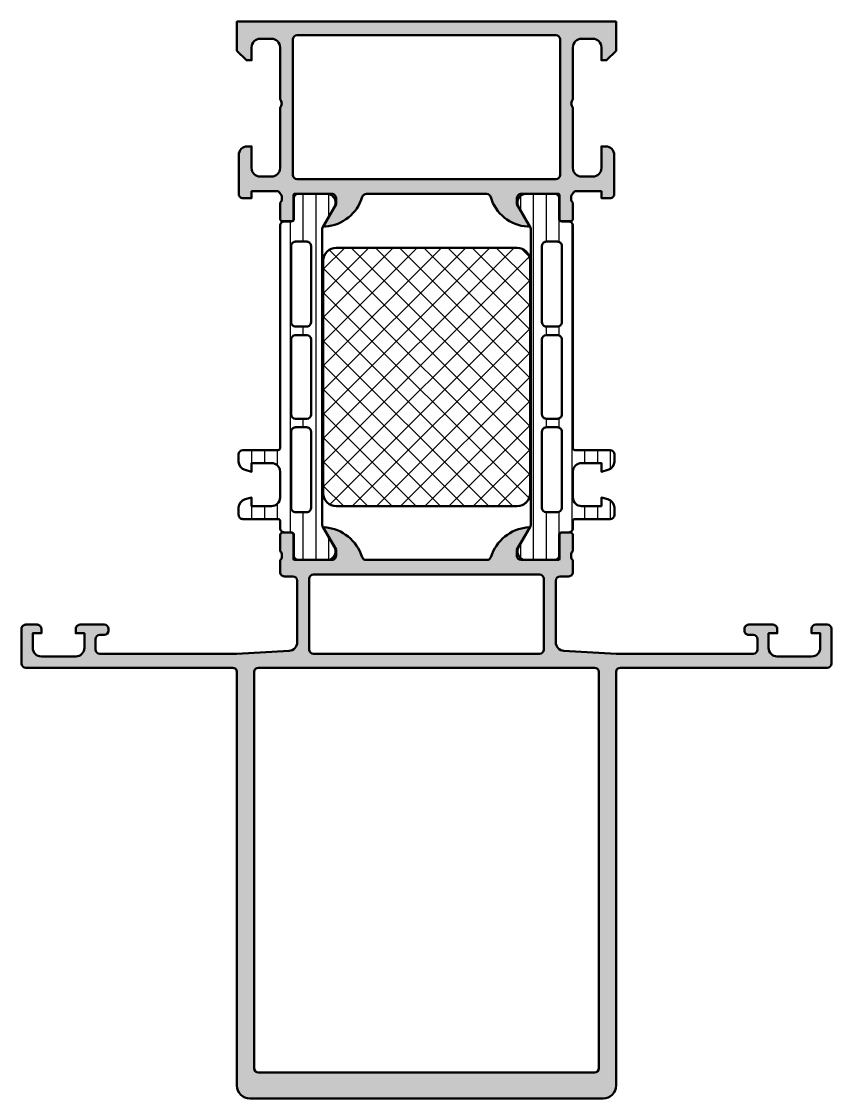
# Model space of a CAD drawing. Extents: x 0 to 94, y -50 to 75.
import ezdxf

# ---------------------------------------------------------------- set-up
doc = ezdxf.new("R2010")
doc.units = 0
for name, color, linetype, lineweight in [('0S-Alu contour', 7, 'Continuous', 50), ('0S-Alu hatch', 252, 'Continuous', 25), ('0S-Plastic contour', 254, 'Continuous', 50), ('0S-Plastic hatch', 253, 'Continuous', 25), ('0S-PT contour', 91, 'Continuous', 50), ('0S-PT hatch', 103, 'Continuous', 25)]:
    doc.layers.add(name, color=color, linetype=linetype, lineweight=lineweight)
pattern_1 = [(90, (0, 0), (-1.4859, 0), [])]

# ---------------------------------------------------------------- blocks, each defined once
blk = doc.blocks.new('284033__6C359EA6_A545_4039_8651_BBAB47DC8556___F2D5224A_0119_4F20_8C53_F41282D07E7C_')
at = {"layer": '0S-Plastic hatch'}
h = blk.add_hatch(dxfattribs=at)
h.set_pattern_fill('ANSI31', color=256, scale=0.4680000000000001, angle=45, style=0)
h.set_pattern_definition(pattern_1)
edge = h.paths.add_edge_path()
edge.add_line((59.09996198842174, 50.92833361702786), (59.10104830085281, 16.57406486142846))
edge.add_ellipse((58.60104830112571, 16.5740472738114), major_axis=(-0.5000000000364332, 0), ratio=1, start_angle=150.0020787001528, end_angle=180.0020153923252, ccw=False)
edge.add_line((59.03407007280495, 16.32406298372861), (57.71568307501575, 14.04035838247476))
edge.add_arc((58.55695530567452, 13.49975392838028), 0.9999960709244824, 147.275059198046, 261.8204672459877)
edge.add_line((58.41468050876032, 12.50993069970386), (61.89122200456617, 12.51005734716796))
edge.add_arc((61.89120653394642, 13.01005332437417), 0.4999959774455577, 270.0017728166999, 360.0023777790716)
edge.add_line((62.39120251096141, 13.01007407424406), (62.39078363074862, 15.41007244358258))
edge.add_ellipse((62.69078363055182, 15.41008330981689), major_axis=(-0.299999999999997, 0), ratio=1, start_angle=-89.99792470211378, end_angle=0.002075297898500139, ccw=False)
edge.add_line((62.69077276431751, 15.7100833096201), (63.50110409713241, 15.71011193603831))
edge.add_arc((63.5010886657481, 16.21010925689817), 0.4999973210979775, 270.0017683158609, 360.0023822800018)
edge.add_line((64.00108598641388, 16.21013004610165), (64.00240653140382, 17.05120229122874))
edge.add_ellipse((64.20240653140378, 17.05120229122879), major_axis=(-0.1999999999999602, 0), ratio=1, start_angle=269.9999999999959, end_angle=360, ccw=False)
edge.add_line((64.20240653140381, 17.25120229122875), (68.30240653139218, 17.25120229122873))
edge.add_arc((68.30240653139217, 17.75120229122875), 0.5000000000000142, 270.0000000000017, 360)
edge.add_line((68.80240653139217, 17.75120229122875), (68.80240653139172, 18.58195151458678))
edge.add_arc((67.80240653139234, 18.58195151458678), 0.9999999999994194, 0, 74.9999999989227)
edge.add_line((68.06122557651287, 19.54787734087042), (67.3024065313923, 19.75120229122867))
edge.add_line((67.3024065313923, 19.75120229122867), (67.30240653139218, 18.75120229122873))
edge.add_line((67.30240653139218, 18.75120229122873), (65.00240653140384, 18.75120229122873))
edge.add_ellipse((65.0041157771251, 19.7553287754304), major_axis=(-1.004127938958054, 0), ratio=1, start_angle=0.23408772131568867, end_angle=89.90246998467683, ccw=False)
edge.add_line((63.99999621867715, 19.7512263202546), (63.99999621867713, 22.75110467439827))
edge.add_ellipse((65.00411556524489, 22.74707631855109), major_axis=(-1.00412742707411, 0), ratio=1, start_angle=270.0975179750866, end_angle=359.7701403215128, ccw=False)
edge.add_line((65.00240653140378, 23.75120229122872), (67.30240653139218, 23.75120229122874))
edge.add_line((67.30240653139218, 23.75120229122874), (67.30240653139218, 22.75120229122873))
edge.add_line((67.30240653139218, 22.75120229122873), (68.06122557651284, 22.95452724155691))
edge.add_arc((67.80240653139211, 23.92045306784107), 1.000000000000014, 285.0000000010805, 360)
edge.add_line((68.80240653139212, 23.92045306784107), (68.80240653139212, 24.75120229122879))
edge.add_arc((68.30240653139217, 24.75120229122877), 0.4999999999999645, 0, 89.99999999999837)
edge.add_line((68.30240653139218, 25.25120229122874), (64.2024065314039, 25.25120229122873))
edge.add_ellipse((64.2041350842992, 25.45537538707201), major_axis=(-0.2041804127759002, 0), ratio=1, start_angle=1.155868943821872, end_angle=89.5149389342726, ccw=False)
edge.add_line((63.99999621867713, 25.45125658823264), (63.99997329711913, 51.29262339778481))
edge.add_arc((63.49997597625932, 51.29260796640053), 0.4999973210979562, 0.0017683158931002, 90.0023822799153)
edge.add_line((63.4999551870566, 51.7926052870663), (62.68962385424167, 51.7925766606481))
edge.add_ellipse((62.68961298800742, 52.09257666045132), major_axis=(-0.3000000000000183, 0), ratio=1, start_angle=0.002075297898500139, end_angle=90.00207529787389, ccw=False)
edge.add_line((62.38961298820419, 52.09256579421694), (62.38985800878498, 54.49256418760247))
edge.add_arc((61.88986203157875, 54.49254871698272), 0.499995977445579, 0.0017728167248697, 90.0023777790745)
edge.add_line((61.88984128170883, 54.99254469399774), (58.413299785903, 54.99241804653365))
edge.add_arc((58.55564628678474, 54.00260512706298), 0.9999960709244712, 98.18368334978396, 212.7290913977289)
edge.add_line((57.71441322056452, 53.46193973131242), (59.03296565002093, 51.17833064206305))
edge.add_ellipse((58.59996198876952, 50.92831498386882), major_axis=(-0.4999999999994055, 0), ratio=1, start_angle=180.0021352027152, end_angle=210.0020718972501, ccw=False)
edge = h.paths.add_edge_path()
edge.add_line((60.40051391739311, 40.10119604586487), (60.40051391739311, 48.95118994234916))
edge.add_ellipse((60.90051027803649, 48.95119358170578), major_axis=(-0.4999963606566175, 0), ratio=1, start_angle=-90.0004170425845, end_angle=0.00041704286462618256, ccw=False)
edge.add_line((60.90051391739311, 49.45118994234915), (62.20050802366101, 49.45118994234916))
edge.add_ellipse((62.20052459645784, 48.95118994053619), major_axis=(-0.5000000020876287, 0), ratio=1, start_angle=180, end_angle=270.0018991026187, ccw=False)
edge.add_line((62.70052459854546, 48.9511899423543), (62.70052459854547, 40.10119604774747))
edge.add_ellipse((62.20052459638818, 40.10119604774747), major_axis=(-0.5000000021572859, 0), ratio=1, start_angle=89.99810091050108, end_angle=180, ccw=False)
edge.add_line((62.20050802370583, 39.60119604586486), (60.90051391739309, 39.60119604586484))
edge.add_ellipse((60.90051027803633, 40.10119240650808), major_axis=(-0.4999963606564896, 0), ratio=1, start_angle=-0.000417042864683026, end_angle=90.00041704260002, ccw=False)
edge = h.paths.add_edge_path()
edge.add_line((62.70052459853509, 38.10119604656851), (62.70052459853507, 29.40118994305282))
edge.add_ellipse((62.20052459853509, 29.40118994304759), major_axis=(-0.4999999999999787, 0), ratio=1, start_angle=89.9999999999975, end_angle=180, ccw=False)
edge.add_line((62.20052459853508, 28.90118994304761), (60.90051391738271, 28.90118994304763))
edge.add_ellipse((60.90051391738271, 29.40118994304761), major_axis=(-0.4999999999999787, 0), ratio=1, start_angle=0, end_angle=90.0000000000008, ccw=False)
edge.add_line((60.40051391738273, 29.40118994304761), (60.40051391738272, 38.1011960465685))
edge.add_ellipse((60.90051391738274, 38.10119604656328), major_axis=(-0.5000000000000142, 0), ratio=1, start_angle=270.000000001192, end_angle=360, ccw=False)
edge.add_line((60.90051391737233, 38.60119604656329), (62.20052459852467, 38.6011960465633))
edge.add_ellipse((62.20052459853509, 38.10119604656331), major_axis=(-0.5, 0), ratio=1, start_angle=180, end_angle=270.0000000011953, ccw=False)
edge = h.paths.add_edge_path()
edge.add_line((62.70052459853507, 27.40118994305276), (62.70052459853507, 18.55118078777942))
edge.add_ellipse((62.20053985732413, 18.55118078777426), major_axis=(-0.4999847412109446, 0), ratio=1, start_angle=90.00000000000159, end_angle=180, ccw=False)
edge.add_line((62.20053985732413, 18.05119604656332), (60.90052917617179, 18.05119604656329))
edge.add_ellipse((60.9005291761718, 18.55121130535236), major_axis=(-0.500015258789066, 0), ratio=1, start_angle=0, end_angle=89.9999999999992, ccw=False)
edge.add_line((60.40051391738273, 18.55121130535236), (60.40051391738273, 27.40118994304762))
edge.add_ellipse((60.90051027802604, 27.40119358240433), major_axis=(-0.4999963606565535, 0), ratio=1, start_angle=-90.00041704259269, end_angle=0.00041704286462618256, ccw=False)
edge.add_line((60.90051391738273, 27.90118994304764), (62.20050802365065, 27.90118994304762))
edge.add_ellipse((62.20052459644743, 27.40118994123465), major_axis=(-0.5000000020876287, 0), ratio=1, start_angle=180, end_angle=270.001899102613, ccw=False)
at = {"layer": '0S-Alu contour', "color": 7}
for points in [[(60.40051391739311, 40.10119604586487), (60.40051391739311, 48.95118994234916)], [(60.90051391739311, 49.45118994234915), (62.20050802366101, 49.45118994234916)], [(62.70052459854546, 48.9511899423543), (62.70052459854547, 40.10119604774747)], [(62.20050802370583, 39.60119604586486), (60.90051391739309, 39.60119604586484)], [(60.40051391738273, 29.40118994304761), (60.40051391738272, 38.1011960465685)], [(60.90051391737233, 38.60119604656329), (62.20052459852467, 38.6011960465633)], [(62.70052459853509, 38.10119604656851), (62.70052459853507, 29.40118994305282)], [(62.20052459853508, 28.90118994304761), (60.90051391738271, 28.90118994304763)], [(60.90051391738273, 27.90118994304764), (62.20050802365065, 27.90118994304762)], [(60.40051391738273, 18.55121130535236), (60.40051391738273, 27.40118994304762)], [(62.70052459853507, 27.40118994305276), (62.70052459853507, 18.55118078777942)], [(62.20053985732413, 18.05119604656332), (60.90052917617179, 18.05119604656329)]]:
    blk.add_lwpolyline(points, dxfattribs=at)
at = {"layer": '0S-Alu contour', "color": 7, "extrusion": (0, 0, -1)}
for centre, radius, start, end in [((-60.90051027803649, 48.95119358170578), 0.4999963606566175, 359.9995829571354, 90.00041704258453), ((-62.20052459645784, 48.95118994053619), 0.5000000020876287, 89.9981008973813, 180), ((-60.90051027803633, 40.10119240650808), 0.4999963606564896, 269.9995829574, 0.0004170428646345), ((-62.20052459638818, 40.10119604774747), 0.5000000021572859, 180, 270.0018990894989), ((-60.90051391738274, 38.10119604656328), 0.5000000000000142, 0, 89.99999999880797), ((-62.20052459853509, 38.10119604656331), 0.5, 89.99999999880473, 180), ((-60.90051391738271, 29.40118994304761), 0.4999999999999787, 269.9999999999992, 0), ((-62.20052459853509, 29.40118994304759), 0.4999999999999787, 180, 270.0000000000025), ((-60.90051027802604, 27.40119358240433), 0.4999963606565535, 359.9995829571354, 90.00041704259269), ((-62.20052459644743, 27.40118994123465), 0.5000000020876287, 89.998100897387, 180), ((-60.9005291761718, 18.55121130535236), 0.500015258789066, 270.0000000000008, 0), ((-62.20053985732413, 18.55118078777426), 0.4999847412109446, 180, 269.9999999999984)]:
    blk.add_arc(centre, radius, start, end, dxfattribs=at)
at = {"layer": '0S-Plastic contour', "color": 7}
for points in [[(61.88984128170883, 54.99254469399774), (58.413299785903, 54.99241804653365)], [(62.38961298820419, 52.09256579421694), (62.38985800878498, 54.49256418760247)], [(57.71441322056452, 53.46193973131242), (59.03296565002093, 51.17833064206305)], [(63.4999551870566, 51.7926052870663), (62.68962385424167, 51.7925766606481)], [(63.99999621867713, 25.45125658823264), (63.99997329711913, 51.29262339778481)], [(59.09996198842174, 50.92833361702786), (59.10104830085281, 16.57406486142846)], [(68.30240653139218, 25.25120229122874), (64.2024065314039, 25.25120229122873)], [(65.00240653140378, 23.75120229122872), (67.30240653139218, 23.75120229122874), (67.30240653139218, 22.75120229122873), (68.06122557651284, 22.95452724155691)], [(68.80240653139212, 23.92045306784107), (68.80240653139212, 24.75120229122879)], [(63.99999621867715, 19.7512263202546), (63.99999621867713, 22.75110467439827)], [(68.06122557651287, 19.54787734087042), (67.3024065313923, 19.75120229122867), (67.30240653139218, 18.75120229122873), (65.00240653140384, 18.75120229122873)], [(68.80240653139217, 17.75120229122875), (68.80240653139172, 18.58195151458678)], [(59.03407007280495, 16.32406298372861), (57.71568307501575, 14.04035838247476)], [(64.00108598641388, 16.21013004610165), (64.00240653140382, 17.05120229122874)], [(64.20240653140381, 17.25120229122875), (68.30240653139218, 17.25120229122873)], [(62.39120251096141, 13.01007407424406), (62.39078363074862, 15.41007244358258)], [(62.69077276431751, 15.7100833096201), (63.50110409713241, 15.71011193603831)], [(58.41468050876032, 12.50993069970386), (61.89122200456617, 12.51005734716796)]]:
    blk.add_lwpolyline(points, dxfattribs=at)
for centre, radius, start, end in [((58.55564628678474, 54.00260512706298), 0.9999960709244712, 98.18368334978396, 212.7290913977289), ((61.88986203157875, 54.49254871698272), 0.499995977445579, 0.0017728167248697, 90.0023777790745), ((63.49997597625932, 51.29260796640053), 0.4999973210979562, 0.0017683158931002, 90.0023822799153), ((68.30240653139217, 24.75120229122877), 0.4999999999999645, 0, 89.99999999999837), ((67.80240653139211, 23.92045306784107), 1.000000000000014, 285.0000000010805, 0), ((67.80240653139234, 18.58195151458678), 0.9999999999994194, 0, 74.9999999989227), ((68.30240653139217, 17.75120229122875), 0.5000000000000142, 270.0000000000017, 0), ((63.5010886657481, 16.21010925689817), 0.4999973210979775, 270.0017683158609, 0.0023822800018465), ((58.55695530567452, 13.49975392838028), 0.9999960709244824, 147.275059198046, 261.8204672459877), ((61.89120653394642, 13.01005332437417), 0.4999959774455577, 270.0017728166999, 0.0023777790715539)]:
    blk.add_arc(centre, radius, start, end, dxfattribs=at)
at = {"layer": '0S-Plastic contour', "color": 7, "extrusion": (0, 0, -1)}
for centre, radius, start, end in [((-62.68961298800742, 52.09257666045132), 0.3000000000000183, 269.9979247021261, 359.9979247021015), ((-58.59996198876952, 50.92831498386882), 0.4999999999994055, 149.9979281027499, 179.9978647972848), ((-64.2041350842992, 25.45537538707201), 0.2041804127759003, 270.4850610657274, 358.8441310561781), ((-65.00411556524489, 22.74707631855109), 1.00412742707411, 0.2298596784871673, 89.90248202491338), ((-65.0041157771251, 19.7553287754304), 1.004127938958054, 270.0975300153232, 359.7659122786843), ((-58.60104830112571, 16.5740472738114), 0.5000000000364332, 179.9979846076748, 209.9979212998472), ((-64.20240653140378, 17.05120229122879), 0.1999999999999602, 0, 90.00000000000406), ((-62.69078363055182, 15.41008330981689), 0.299999999999997, 359.9979247021015, 89.99792470211386)]:
    blk.add_arc(centre, radius, start, end, dxfattribs=at)
blk = doc.blocks.new('284033__6F273DFF_8C0C_4D75_ADE5_0BE96720E8CD___ED47A789_9FBA_4075_90DF_343B7ADBF5D9_')
at = {"layer": '0S-Plastic hatch'}
h = blk.add_hatch(dxfattribs=at)
h.set_pattern_fill('ANSI31', color=256, scale=0.4680000000000001, angle=45, style=0)
h.set_pattern_definition(pattern_1)
edge = h.paths.add_edge_path()
edge.add_line((30, 51.29262339778485), (29.999977078442, 25.45125658823266))
edge.add_ellipse((29.79583821281996, 25.45537538707202), major_axis=(-0.2041804127758874, 0), ratio=1, start_angle=90.48506106572148, end_angle=178.8441310561804, ccw=False)
edge.add_line((29.79756676571524, 25.25120229122876), (25.69756676572695, 25.25120229122876))
edge.add_arc((25.69756676572695, 24.75120229122881), 0.4999999999999467, 90, 180)
edge.add_line((25.19756676572701, 24.75120229122881), (25.19756676572701, 23.92045306784114))
edge.add_arc((26.19756676572708, 23.92045306784117), 1.000000000000066, 180, 254.9999999989172)
edge.add_line((25.93874772060629, 22.95452724155693), (26.69756676572695, 22.75120229122876))
edge.add_line((26.69756676572695, 22.75120229122876), (26.69756676572695, 23.75120229122876))
edge.add_line((26.69756676572695, 23.75120229122876), (28.99756676571536, 23.75120229122876))
edge.add_ellipse((28.99585773187429, 22.74707631855117), major_axis=(-1.004127427074065, 0), ratio=1, start_angle=180.229859678484, end_angle=269.90248202491557, ccw=False)
edge.add_line((29.999977078442, 22.75110467439828), (29.99997707844199, 19.75122632025462))
edge.add_ellipse((28.9958575199941, 19.75532877543039), major_axis=(-1.00412793895801, 0), ratio=1, start_angle=90.09753001532039, end_angle=179.7659122786875, ccw=False)
edge.add_line((28.9975667657153, 18.75120229122876), (26.69756676572696, 18.75120229122875))
edge.add_line((26.69756676572696, 18.75120229122875), (26.69756676572684, 19.7512022912287))
edge.add_line((26.69756676572684, 19.7512022912287), (25.93874772060627, 19.54787734087045))
edge.add_arc((26.19756676572686, 18.58195151458678), 0.9999999999994578, 105.0000000010805, 180)
edge.add_line((25.19756676572741, 18.58195151458678), (25.19756676572695, 17.75120229122875))
edge.add_arc((25.69756676572696, 17.75120229122876), 0.5000000000000027, 180, 270.0000000000004)
edge.add_line((25.69756676572696, 17.25120229122875), (29.79756676571532, 17.25120229122875))
edge.add_ellipse((29.79756676571533, 17.05120229122877), major_axis=(-0.1999999999999851, 0), ratio=1, start_angle=180, end_angle=270.000000000001, ccw=False)
edge.add_line((29.99756676571531, 17.05120229122877), (29.99888731070525, 16.21013004610088))
edge.add_arc((30.49888463137103, 16.21010925689818), 0.4999973210979717, 179.9976177199981, 269.9982316841403)
edge.add_line((30.49886919998672, 15.71011193603833), (31.30920053280163, 15.71008330962013))
edge.add_ellipse((31.30918966656731, 15.41008330981692), major_axis=(-0.2999999999999934, 0), ratio=1, start_angle=179.9979247021016, end_angle=269.9979247021146, ccw=False)
edge.add_line((31.60918966637051, 15.41007244358254), (31.60877078615772, 13.01007407424411))
edge.add_arc((32.10876676317273, 13.0100533243742), 0.4999959774455613, 179.9976222209284, 269.9982271833)
edge.add_line((32.10875129255297, 12.51005734716798), (35.58529278835881, 12.50993069970388))
edge.add_arc((35.4430179914446, 13.49975392838031), 0.9999960709244808, 278.1795327540131, 392.7249408019538)
edge.add_line((36.28429022210338, 14.04035838247479), (34.96590322431634, 16.32406298372989))
edge.add_ellipse((35.39892499595708, 16.57404727380668), major_axis=(-0.5000000000000883, 0), ratio=1, start_angle=-0.002015393048509395, end_angle=29.997921301458007, ccw=False)
edge.add_line((34.89892499626632, 16.57406486142887), (34.90001130869739, 50.92833361702789))
edge.add_ellipse((35.40001130835022, 50.92831498386869), major_axis=(-0.5000000000000164, 0), ratio=1, start_angle=329.99792810276983, end_angle=359.9978647972848, ccw=False)
edge.add_line((34.9670076470982, 51.17833064206307), (36.28556007655461, 53.46193973131245))
edge.add_arc((35.44432701033436, 54.00260512706298), 0.99999607092448, 327.2709086022734, 441.8163166502147)
edge.add_line((35.58667351121613, 54.99241804653368), (32.11013201541031, 54.99254469399776))
edge.add_arc((32.1101112655404, 54.49254871698274), 0.499995977445583, 89.9976222209271, 179.9982271832751)
edge.add_line((31.61011528833416, 54.49256418760271), (31.61036030891498, 52.09256579421702))
edge.add_ellipse((31.31036030911177, 52.09257666045134), major_axis=(-0.3000000000000041, 0), ratio=1, start_angle=89.99792470211662, end_angle=179.9979247021016, ccw=False)
edge.add_line((31.31034944287746, 51.79257666064813), (30.50001811006254, 51.79260528706633))
edge.add_arc((30.49999732085985, 51.29260796640054), 0.4999973210979748, 89.99761772008878, 179.9982316841069)
edge = h.paths.add_edge_path()
edge.add_line((31.29944869857367, 40.10119604587007), (31.29944869857368, 48.95118994235433))
edge.add_ellipse((31.79944870066131, 48.95118994053621), major_axis=(-0.5000000020876287, 0), ratio=1, start_angle=269.9981008973825, end_angle=360, ccw=False)
edge.add_line((31.79946527345813, 49.45118994234918), (33.09945937972603, 49.45118994234918))
edge.add_ellipse((33.09946301908265, 48.95119358170582), major_axis=(-0.4999963606566095, 0), ratio=1, start_angle=179.9995829571355, end_angle=270.00041704258535, ccw=False)
edge.add_line((33.59945937972602, 48.95118994234919), (33.59945937972602, 40.10119604586719))
edge.add_ellipse((33.09946301908276, 40.10119240650813), major_axis=(-0.4999963606565073, 0), ratio=1, start_angle=89.99958295740407, end_angle=180.0004170428646, ccw=False)
edge.add_line((33.09945937972604, 39.60119604586487), (31.7994652734133, 39.60119604586488))
edge.add_ellipse((31.79944870073098, 40.10119604774753), major_axis=(-0.5000000021573054, 0), ratio=1, start_angle=0, end_angle=90.00189908949642, ccw=False)
edge = h.paths.add_edge_path()
edge.add_line((31.29944869858406, 29.40118994305285), (31.29944869858404, 38.10119604656853))
edge.add_ellipse((31.79944869858405, 38.10119604656332), major_axis=(-0.5000000000000071, 0), ratio=1, start_angle=269.99999999880635, end_angle=360, ccw=False)
edge.add_line((31.79944869859447, 38.60119604656333), (33.0994593797468, 38.60119604656333))
edge.add_ellipse((33.0994593797364, 38.10119604656332), major_axis=(-0.5000000000000134, 0), ratio=1, start_angle=180, end_angle=269.999999998808, ccw=False)
edge.add_line((33.59945937973641, 38.10119604656852), (33.5994593797364, 29.40118994304765))
edge.add_ellipse((33.09945937973641, 29.40118994304765), major_axis=(-0.4999999999999929, 0), ratio=1, start_angle=90.0000000000008, end_angle=180, ccw=False)
edge.add_line((33.09945937973642, 28.90118994304765), (31.79944869858406, 28.90118994304765))
edge.add_ellipse((31.79944869858406, 29.40118994304765), major_axis=(-0.4999999999999983, 0), ratio=1, start_angle=0, end_angle=90, ccw=False)
edge = h.paths.add_edge_path()
edge.add_line((33.5994593797364, 27.40118994304765), (33.5994593797364, 18.55121130535757))
edge.add_ellipse((33.09944412094735, 18.55121130535238), major_axis=(-0.5000152587890554, 0), ratio=1, start_angle=89.9999999999992, end_angle=180, ccw=False)
edge.add_line((33.09944412094734, 18.05119604656333), (31.799433439795, 18.05119604656333))
edge.add_ellipse((31.79943343979499, 18.55118078777425), major_axis=(-0.4999847412109291, 0), ratio=1, start_angle=0, end_angle=90.0000000000004, ccw=False)
edge.add_line((31.29944869858406, 18.55118078777425), (31.29944869858406, 27.40118994305279))
edge.add_ellipse((31.79944870067168, 27.40118994123469), major_axis=(-0.5000000020876199, 0), ratio=1, start_angle=269.9981008973846, end_angle=360, ccw=False)
edge.add_line((31.79946527346849, 27.90118994304764), (33.0994593797364, 27.90118994304765))
edge.add_ellipse((33.09946301909308, 27.40119358240432), major_axis=(-0.4999963606565686, 0), ratio=1, start_angle=179.9995829571355, end_angle=270.00041704259104, ccw=False)
at = {"layer": '0S-Alu contour', "color": 7}
for points in [[(31.29944869857367, 40.10119604587007), (31.29944869857368, 48.95118994235433)], [(31.79946527345813, 49.45118994234918), (33.09945937972603, 49.45118994234918)], [(33.59945937972602, 48.95118994234919), (33.59945937972602, 40.10119604586719)], [(33.09945937972604, 39.60119604586487), (31.7994652734133, 39.60119604586488)], [(31.29944869858406, 29.40118994305285), (31.29944869858404, 38.10119604656853)], [(31.79944869859447, 38.60119604656333), (33.0994593797468, 38.60119604656333)], [(33.59945937973641, 38.10119604656852), (33.5994593797364, 29.40118994304765)], [(33.09945937973642, 28.90118994304765), (31.79944869858406, 28.90118994304765)], [(31.79946527346849, 27.90118994304764), (33.0994593797364, 27.90118994304765)], [(31.29944869858406, 18.55118078777425), (31.29944869858406, 27.40118994305279)], [(33.5994593797364, 27.40118994304765), (33.5994593797364, 18.55121130535757)], [(33.09944412094734, 18.05119604656333), (31.799433439795, 18.05119604656333)]]:
    blk.add_lwpolyline(points, dxfattribs=at)
at = {"layer": '0S-Alu contour', "color": 7, "extrusion": (0, 0, -1)}
for centre, radius, start, end in [((-31.79944870066131, 48.95118994053621), 0.5000000020876287, 0, 90.00189910261747), ((-33.09946301908265, 48.95119358170582), 0.4999963606566095, 89.99958295741467, 180.0004170428646), ((-31.79944870073098, 40.10119604774753), 0.5000000021573054, 269.9981009105036, 0), ((-33.09946301908276, 40.10119240650813), 0.4999963606565073, 179.9995829571354, 270.0004170425959), ((-31.79944869858405, 38.10119604656332), 0.5000000000000071, 0, 90.00000000119365), ((-33.0994593797364, 38.10119604656332), 0.5000000000000134, 90.00000000119202, 180), ((-31.79944869858406, 29.40118994304765), 0.4999999999999983, 270, 0), ((-33.09945937973641, 29.40118994304765), 0.4999999999999929, 180, 269.9999999999992), ((-31.79944870067168, 27.40118994123469), 0.5000000020876199, 0, 90.00189910261543), ((-33.09946301909308, 27.40119358240432), 0.4999963606565686, 89.99958295740896, 180.0004170428646), ((-31.79943343979499, 18.55118078777425), 0.4999847412109291, 269.9999999999996, 0), ((-33.09944412094735, 18.55121130535238), 0.5000152587890554, 180, 270.0000000000008)]:
    blk.add_arc(centre, radius, start, end, dxfattribs=at)
at = {"layer": '0S-Plastic contour', "color": 7}
for points in [[(31.61011528833416, 54.49256418760271), (31.61036030891498, 52.09256579421702)], [(35.58667351121613, 54.99241804653368), (32.11013201541031, 54.99254469399776)], [(34.9670076470982, 51.17833064206307), (36.28556007655461, 53.46193973131245)], [(30, 51.29262339778485), (29.999977078442, 25.45125658823266)], [(31.31034944287746, 51.79257666064813), (30.50001811006254, 51.79260528706633)], [(34.89892499626632, 16.57406486142887), (34.90001130869739, 50.92833361702789)], [(29.79756676571524, 25.25120229122876), (25.69756676572695, 25.25120229122876)], [(25.19756676572701, 24.75120229122881), (25.19756676572701, 23.92045306784114)], [(25.93874772060629, 22.95452724155693), (26.69756676572695, 22.75120229122876), (26.69756676572695, 23.75120229122876), (28.99756676571536, 23.75120229122876)], [(29.999977078442, 22.75110467439828), (29.99997707844199, 19.75122632025462)], [(28.9975667657153, 18.75120229122876), (26.69756676572696, 18.75120229122875), (26.69756676572684, 19.7512022912287), (25.93874772060627, 19.54787734087045)], [(25.19756676572741, 18.58195151458678), (25.19756676572695, 17.75120229122875)], [(25.69756676572696, 17.25120229122875), (29.79756676571532, 17.25120229122875)], [(29.99756676571531, 17.05120229122877), (29.99888731070525, 16.21013004610088)], [(36.28429022210338, 14.04035838247479), (34.96590322431634, 16.32406298372989)], [(30.49886919998672, 15.71011193603833), (31.30920053280163, 15.71008330962013)], [(31.60918966637051, 15.41007244358254), (31.60877078615772, 13.01007407424411)], [(32.10875129255297, 12.51005734716798), (35.58529278835881, 12.50993069970388)]]:
    blk.add_lwpolyline(points, dxfattribs=at)
for centre, radius, start, end in [((32.1101112655404, 54.49254871698274), 0.499995977445583, 89.9976222209271, 179.9982271832751), ((35.44432701033436, 54.00260512706298), 0.99999607092448, 327.2709086022734, 81.81631665021466), ((30.49999732085985, 51.29260796640054), 0.4999973210979748, 89.99761772008878, 179.9982316841069), ((25.69756676572695, 24.75120229122881), 0.4999999999999467, 90, 180), ((26.19756676572708, 23.92045306784117), 1.000000000000066, 180, 254.9999999989172), ((26.19756676572686, 18.58195151458678), 0.9999999999994578, 105.0000000010805, 180), ((25.69756676572696, 17.75120229122876), 0.5000000000000027, 180, 270.0000000000004), ((30.49888463137103, 16.21010925689818), 0.4999973210979717, 179.9976177199981, 269.9982316841403), ((35.4430179914446, 13.49975392838031), 0.9999960709244808, 278.1795327540131, 32.72494080195385), ((32.10876676317273, 13.0100533243742), 0.4999959774455613, 179.9976222209284, 269.9982271833)]:
    blk.add_arc(centre, radius, start, end, dxfattribs=at)
at = {"layer": '0S-Plastic contour', "color": 7, "extrusion": (0, 0, -1)}
for centre, radius, start, end in [((-31.31036030911177, 52.09257666045134), 0.3000000000000041, 180.0020752978985, 270.0020752978834), ((-35.40001130835022, 50.92831498386869), 0.5000000000000164, 0.0021352027151592, 30.00207189723015), ((-29.79583821281996, 25.45537538707202), 0.2041804127758874, 181.1558689438197, 269.5149389342785), ((-28.99585773187429, 22.74707631855117), 1.004127427074065, 90.09751797508441, 179.770140321516), ((-28.9958575199941, 19.75532877543039), 1.00412793895801, 180.2340877213126, 269.9024699846796), ((-29.79756676571533, 17.05120229122877), 0.1999999999999851, 89.99999999999898, 180), ((-35.39892499595708, 16.57404727380668), 0.5000000000000883, 330.002078698542, 0.0020153930485069), ((-31.30918966656731, 15.41008330981692), 0.2999999999999934, 90.00207529788545, 180.0020752978985)]:
    blk.add_arc(centre, radius, start, end, dxfattribs=at)
blk = doc.blocks.new('345120__31F8F9F4_940D_404D_8873_47525CB33C26_')
at = {"layer": '0S-Alu hatch'}
h = blk.add_hatch(color=256, dxfattribs=at)
edge = h.paths.add_edge_path()
edge.add_line((25, 71.59996795654297), (26.0999755859375, 70.49999237060545))
edge.add_line((26.0999755859375, 70.49999237060545), (26.699951171875, 70.49999237060545))
edge.add_line((26.699951171875, 70.49999237060545), (26.699951171875, 72.00045013427734))
edge.add_ellipse((27.70003757115056, 72.00035610491898), major_axis=(-1.000086403695934, 0), ratio=1, start_angle=270.00494988616003, end_angle=359.99461298015063, ccw=False)
edge.add_line((27.699951171875, 73.00044250488281), (29, 73.00044250488281))
edge.add_ellipse((28.99994519131176, 72.00038769658362), major_axis=(-1.00005480980111, 0), ratio=1, start_angle=180.002703004082, end_angle=269.99685986559155, ccw=False)
edge.add_line((30, 72.00043487549024), (30, 66))
edge.add_ellipse((29.47516065968164, 65.5), major_axis=(-0.7248836686985065, 0), ratio=1, start_angle=136.3884232636864, end_angle=223.6115767363136, ccw=False)
edge.add_line((30, 65), (30, 58))
edge.add_ellipse((28.99994120227104, 58.00005879772896), major_axis=(-1.000058799457446, 0), ratio=1, start_angle=90.0033686636408, end_angle=179.996631336242, ccw=False)
edge.add_line((29, 57), (27.699951171875, 57))
edge.add_ellipse((27.70003864244394, 58.00008747056893), major_axis=(-1.000087474394151, 0), ratio=1, start_angle=0.005011256110094564, end_angle=89.99498874391873, ccw=False)
edge.add_line((26.699951171875, 57.9999999999995), (26.699951171875, 60.5))
edge.add_line((26.699951171875, 60.5), (26.199951171875, 60.5))
edge.add_arc((26.20003864244394, 59.49991252943106), 1.000087474394158, 90.00501125608184, 179.9949887438899)
edge.add_line((25.199951171875, 59.50000000000049), (25.20001220703125, 55))
edge.add_arc((25.69998146641059, 54.99997688836301), 0.4999692599135194, 179.9973514386468, 270.0035228322341)
edge.add_line((25.70001220703125, 54.50000762939453), (26.70001220703125, 54.5))
edge.add_line((26.70001220703125, 54.5), (26.70001220703125, 55.29999542236328))
edge.add_line((26.70001220703125, 55.29999542236328), (29.69992065429687, 55.29999542236328))
edge.add_ellipse((29.70053773361598, 55.00062467693962), major_axis=(-0.2993713814017683, 0), ratio=1, start_angle=179.8789847210085, end_angle=270.1181010204816, ccw=False)
edge.add_ellipse((29.92107200072258, 54.73247177861234), major_axis=(-0.2788950563274384, 0), ratio=1, start_angle=178.8354106259045, end_angle=253.5801235805051, ccw=False)
edge.add_line((30.19990944726563, 54.72680337061397), (30.19990944726563, 54.27320937061399))
edge.add_ellipse((29.92104135162247, 54.26754871113693), major_axis=(-0.278925541737147, 0), ratio=1, start_angle=106.4245945553528, end_angle=181.1628700728862, ccw=False)
edge.add_line((29.99990844726562, 54.00000537061398), (29.99990844726563, 52.11999437060547))
edge.add_arc((30.29990844726563, 52.11999437060547), 0.3000000000000007, 180, 270.0000000000007)
edge.add_line((30.29990844726563, 51.81999437060547), (31.27988276630841, 51.81999437060547))
edge.add_arc((31.27988276630841, 52.11999437060547), 0.3000000000000043, 270, 360)
edge.add_line((31.57988276630842, 52.11999437060547), (31.57988276630841, 54.87999237060546))
edge.add_ellipse((31.69988276630841, 54.87999237060547), major_axis=(-0.1199999999999939, 0), ratio=1, start_angle=269.9999999999966, end_angle=360, ccw=False)
edge.add_line((31.69988276630841, 54.99999237060546), (35.99987792968751, 55.0001220703125))
edge.add_ellipse((35.99989081194119, 54.50013495270454), major_axis=(-0.4999871177739147, 0), ratio=1, start_angle=179.9993980350858, end_angle=270.0014762355673, ccw=False)
edge.add_line((36.49987792968751, 54.50012969970502), (36.4998779296875, 53.80012512207031))
edge.add_line((36.4998779296875, 53.80012512207031), (35.11163330078125, 51.3956069946289))
edge.add_arc((35.2354760166632, 51.33769717461277), 0.1367134431258271, 154.9388426484942, 284.9266257937842)
edge.add_arc((34.92090979592016, 56.01638100774355), 4.823483216037484, 274.1585276595125, 343.4516360774273)
edge.add_ellipse((40.02389249098135, 54.50012207031239), major_axis=(-0.500000000000105, 0), ratio=1, start_angle=269.9999999999984, end_angle=343.45163607742865, ccw=False)
edge.add_line((40.02389249098137, 55.0001220703125), (53.97897234221997, 55.0001220703125))
edge.add_ellipse((53.97897234221999, 54.50012207031238), major_axis=(-0.5000000000001208, 0), ratio=1, start_angle=195.5022685849569, end_angle=270.00000000000165, ccw=False)
edge.add_arc((58.97791587154023, 55.88666495980151), 4.687671692939359, 195.5022685849561, 266.9583986954666)
edge.add_arc((58.76730593307565, 51.33526302328413), 0.1351541355356594, 253.6162966762189, 386.5182348815064)
edge.add_line((58.88824081420898, 51.39560699462891), (57.49999618530273, 53.8001251220703))
edge.add_line((57.49999618530273, 53.8001251220703), (57.49999618530273, 54.50012969970702))
edge.add_ellipse((57.99998330304906, 54.50013495270452), major_axis=(-0.4999871177739239, 0), ratio=1, start_angle=-90.00147623556478, end_angle=0.0006019649143240713, ccw=False)
edge.add_line((57.99999618530272, 55.00012207031249), (62.30002203960009, 55.00012952636687))
edge.add_ellipse((62.30002203960011, 54.88012969970704), major_axis=(-0.1199998266598357, 0), ratio=1, start_angle=180, end_angle=270.00000000000676, ccw=False)
edge.add_line((62.42002186625994, 54.88012969970703), (62.42002186625994, 52.12013169970703))
edge.add_arc((62.72002186625995, 52.12013169970703), 0.3000000000000043, 180, 269.9999999999986)
edge.add_line((62.72002186625994, 51.82013169970701), (63.69999618530272, 51.82013169970701))
edge.add_arc((63.69999618530271, 52.12013169970703), 0.3000000000000043, 270.0000000000013, 360)
edge.add_line((63.99999618530271, 52.12013169970703), (63.99999618530272, 54.00014269971554))
edge.add_ellipse((64.07886328094587, 54.26768604023847), major_axis=(-0.2789255417371383, 0), ratio=1, start_angle=-1.1628700728879835, end_angle=73.575405444649, ccw=False)
edge.add_line((63.79999518530271, 54.27334669971553), (63.79999518530273, 54.72694069971554))
edge.add_ellipse((64.07883263184577, 54.73260910771392), major_axis=(-0.2788950563274237, 0), ratio=1, start_angle=-73.58012358049638, end_angle=1.1645893740987958, ccw=False)
edge.add_ellipse((64.29930476826628, 55.00068701524947), major_axis=(-0.2993091018266813, 0), ratio=1, start_angle=-90.1234469669696, end_angle=0.1066851849668069, ccw=False)
edge.add_line((64.2999496459961, 55.29999542236328), (67.29985809326172, 55.29999542236328))
edge.add_line((67.29985809326172, 55.29999542236328), (67.29985809326172, 54.50000000000001))
edge.add_line((67.29985809326172, 54.50000000000001), (68.29985809326172, 54.50000762939453))
edge.add_arc((68.29988883388238, 54.99997688836302), 0.4999692599135316, 269.9964771677667, 360.0026485613531)
edge.add_line((68.79985809326173, 55.00000000000003), (68.79991912841797, 59.5))
edge.add_arc((67.79983165784903, 59.49991252943106), 1.000087474394158, 0.0050112561101264, 89.99498874391819)
edge.add_line((67.79991912841797, 60.5), (67.29991912841795, 60.5))
edge.add_line((67.29991912841795, 60.5), (67.29991912841795, 58))
edge.add_ellipse((66.29983165784903, 58.00008747056895), major_axis=(-1.000087474394158, 0), ratio=1, start_angle=90.0050112560819, end_angle=179.99498874389, ccw=False)
edge.add_line((66.29991912841797, 57), (64.99987030029297, 57))
edge.add_ellipse((64.99992287798285, 58.00004876279931), major_axis=(-1.000048764181455, 0), ratio=1, start_angle=0.0027937662852082212, end_angle=89.99698766716563, ccw=False)
edge.add_line((63.99987411499024, 58.00000000000135), (63.99987411499023, 65))
edge.add_ellipse((64.52471345530859, 65.5), major_axis=(-0.7248836686985038, 0), ratio=1, start_angle=-43.61157673631328, end_angle=43.61157673631379, ccw=False)
edge.add_line((63.99987411499023, 66), (63.99987411499023, 72.00043487548828))
edge.add_ellipse((64.99991888881756, 72.00039773154604), major_axis=(-1.000044774517131, 0), ratio=1, start_angle=270.00278379275005, end_angle=359.9978719041484, ccw=False)
edge.add_line((64.99987030029297, 73.00044250488281), (66.29991912841797, 73.00044250488281))
edge.add_ellipse((66.29983272914241, 72.00035610491898), major_axis=(-1.000086403695928, 0), ratio=1, start_angle=180.0053870199847, end_angle=269.99505011383974, ccw=False)
edge.add_line((67.29991912841795, 72.00045013427822), (67.29991912841795, 70.49999237060545))
edge.add_line((67.29991912841795, 70.49999237060545), (67.89989471435545, 70.49999237060545))
edge.add_line((67.89989471435545, 70.49999237060545), (68.99987030029297, 71.59996795654297))
edge.add_line((68.99987030029297, 71.59996795654297), (68.99987030029298, 75))
edge.add_line((68.99987030029298, 75), (25, 75))
edge.add_line((25, 75), (25, 71.59996795654297))
edge = h.paths.add_edge_path()
edge.add_ellipse((32.00001799965668, 72.89999115561676), major_axis=(-0.500002740875127, 0), ratio=1, start_angle=270.00031407857136, end_angle=359.99968592151924, ccw=False)
edge.add_line((32.00001525878906, 73.39999389648438), (61.99985885620117, 73.39999389648438))
edge.add_ellipse((61.99985611533357, 72.89999115561676), major_axis=(-0.5000027408751199, 0), ratio=1, start_angle=180.0003140784808, end_angle=269.99968592142943, ccw=False)
edge.add_line((62.49985885620117, 72.89999389648438), (62.49985885620117, 57.19999694824297))
edge.add_ellipse((61.99985611533357, 57.19999968910979), major_axis=(-0.5000027408751199, 0), ratio=1, start_angle=90.00031407857063, end_angle=179.9996859215194, ccw=False)
edge.add_line((61.99985885620117, 56.69999694824219), (32.00001525878906, 56.69999694824219))
edge.add_ellipse((32.00001799965669, 57.19999968910981), major_axis=(-0.5000027408751332, 0), ratio=1, start_angle=0.00031407848081244083, end_angle=89.9996859214279, ccw=False)
edge.add_line((31.50001525878906, 57.19999694824219), (31.50001525878906, 72.89999389648356))
at = {"layer": '0S-Alu contour', "color": 7}
for points in [[(67.29991912841795, 72.00045013427822), (67.29991912841795, 70.49999237060545), (67.89989471435545, 70.49999237060545), (68.99987030029297, 71.59996795654297), (68.99987030029298, 75), (25, 75), (25, 71.59996795654297)], [(27.699951171875, 73.00044250488281), (29, 73.00044250488281)], [(31.50001525878906, 57.19999694824219), (31.50001525878906, 72.89999389648356)], [(32.00001525878906, 73.39999389648438), (61.99985885620117, 73.39999389648438)], [(62.49985885620117, 72.89999389648438), (62.49985885620117, 57.19999694824297)], [(64.99987030029297, 73.00044250488281), (66.29991912841797, 73.00044250488281)], [(25, 71.59996795654297), (26.0999755859375, 70.49999237060545), (26.699951171875, 70.49999237060545), (26.699951171875, 72.00045013427734)], [(30, 72.00043487549024), (30, 66)], [(63.99987411499023, 66), (63.99987411499023, 72.00043487548828)], [(30, 65), (30, 58)], [(63.99987411499024, 58.00000000000135), (63.99987411499023, 65)], [(26.699951171875, 57.9999999999995), (26.699951171875, 60.5), (26.199951171875, 60.5)], [(67.79991912841797, 60.5), (67.29991912841795, 60.5), (67.29991912841795, 58)], [(25.199951171875, 59.50000000000049), (25.20001220703125, 55)], [(68.79985809326173, 55.00000000000003), (68.79991912841797, 59.5)], [(29, 57), (27.699951171875, 57)], [(61.99985885620117, 56.69999694824219), (32.00001525878906, 56.69999694824219)], [(66.29991912841797, 57), (64.99987030029297, 57)], [(25.70001220703125, 54.50000762939453), (26.70001220703125, 54.5), (26.70001220703125, 55.29999542236328), (29.69992065429687, 55.29999542236328)], [(64.2999496459961, 55.29999542236328), (67.29985809326172, 55.29999542236328), (67.29985809326172, 54.50000000000001), (68.29985809326172, 54.50000762939453)], [(29.99990844726562, 54.00000537061398), (29.99990844726563, 52.11999437060547)], [(30.19990944726563, 54.72680337061397), (30.19990944726563, 54.27320937061399)], [(31.57988276630842, 52.11999437060547), (31.57988276630841, 54.87999237060546)], [(31.69988276630841, 54.99999237060546), (35.99987792968751, 55.0001220703125)], [(36.49987792968751, 54.50012969970502), (36.4998779296875, 53.80012512207031), (35.11163330078125, 51.3956069946289)], [(40.02389249098137, 55.0001220703125), (53.97897234221997, 55.0001220703125)], [(58.88824081420898, 51.39560699462891), (57.49999618530273, 53.8001251220703), (57.49999618530273, 54.50012969970702)], [(57.99999618530272, 55.00012207031249), (62.30002203960009, 55.00012952636687)], [(62.42002186625994, 54.88012969970703), (62.42002186625994, 52.12013169970703)], [(63.79999518530271, 54.27334669971553), (63.79999518530273, 54.72694069971554)], [(63.99999618530271, 52.12013169970703), (63.99999618530272, 54.00014269971554)], [(30.29990844726563, 51.81999437060547), (31.27988276630841, 51.81999437060547)], [(62.72002186625994, 51.82013169970701), (63.69999618530272, 51.82013169970701)]]:
    blk.add_lwpolyline(points, dxfattribs=at)
at = {"layer": '0S-Alu contour', "color": 7, "extrusion": (0, 0, -1)}
for centre, radius, start, end in [((-27.70003757115056, 72.00035610491898), 1.000086403695934, 0.0053870198493499, 89.99505011383995), ((-28.99994519131176, 72.00038769658362), 1.00005480980111, 90.00314013440845, 179.997296995918), ((-32.00001799965668, 72.89999115561676), 0.500002740875127, 0.0003140784807261, 89.99968592142865), ((-61.99985611533357, 72.89999115561676), 0.5000027408751199, 90.00031407857054, 179.9996859215192), ((-64.99991888881756, 72.00039773154604), 1.000044774517131, 0.0021280958516367, 89.99721620724998), ((-66.29983272914241, 72.00035610491898), 1.000086403695928, 90.00494988616028, 179.9946129800153), ((-29.47516065968164, 65.5), 0.7248836686985065, 136.3884232636864, 223.6115767363136), ((-64.52471345530859, 65.5), 0.7248836686985038, 316.3884232636862, 43.6115767363134), ((-27.70003864244394, 58.00008747056893), 1.000087474394151, 270.0050112560814, 359.9949887438899), ((-28.99994120227104, 58.00005879772896), 1.000058799457446, 180.003368663758, 269.9966313363592), ((-64.99992287798285, 58.00004876279931), 1.000048764181455, 270.0030123328344, 359.9972062337148), ((-66.29983165784903, 58.00008747056895), 1.000087474394158, 180.0050112561101, 269.9949887439181), ((-32.00001799965669, 57.19999968910981), 0.5000027408751332, 270.0003140785721, 359.9996859215192), ((-61.99985611533357, 57.19999968910979), 0.5000027408751199, 180.0003140784807, 269.9996859214294), ((-29.70053773361598, 55.00062467693962), 0.2993713814017683, 89.88189897951835, 180.1210152789915), ((-64.29930476826628, 55.00068701524947), 0.2993091018266813, 359.8933148150332, 90.1234469669697), ((-29.92107200072258, 54.73247177861234), 0.2788950563274384, 106.4198764194949, 181.1645893740956), ((-29.92104135162247, 54.26754871113693), 0.278925541737147, 178.8371299271138, 253.5754054446472), ((-31.69988276630841, 54.87999237060547), 0.1199999999999939, 0, 90.0000000000034), ((-35.99989081194119, 54.50013495270454), 0.4999871177739148, 89.9985237644327, 180.0006019649143), ((-40.02389249098135, 54.50012207031239), 0.500000000000105, 16.54836392257136, 90.0000000000016), ((-53.97897234221999, 54.50012207031238), 0.5000000000001208, 89.99999999999837, 164.4977314150431), ((-57.99998330304906, 54.50013495270452), 0.4999871177739239, 359.9993980350857, 90.00147623556484), ((-62.30002203960011, 54.88012969970704), 0.1199998266598357, 89.99999999999324, 180), ((-64.07883263184577, 54.73260910771392), 0.2788950563274237, 358.8354106259012, 73.5801235804964), ((-64.07886328094587, 54.26768604023847), 0.2789255417371383, 286.4245945553511, 1.162870072888105)]:
    blk.add_arc(centre, radius, start, end, dxfattribs=at)
at = {"layer": '0S-Alu contour', "color": 7}
for centre, radius, start, end in [((26.20003864244394, 59.49991252943106), 1.000087474394158, 90.00501125608184, 179.9949887438899), ((67.79983165784903, 59.49991252943106), 1.000087474394158, 0.0050112561101264, 89.99498874391819), ((25.69998146641059, 54.99997688836301), 0.4999692599135194, 179.9973514386468, 270.0035228322341), ((34.92090979592016, 56.01638100774355), 4.823483216037484, 274.1585276595125, 343.4516360774273), ((58.97791587154023, 55.88666495980151), 4.687671692939359, 195.5022685849561, 266.9583986954666), ((68.29988883388238, 54.99997688836302), 0.4999692599135316, 269.9964771677667, 0.0026485613531484), ((30.29990844726563, 52.11999437060547), 0.3000000000000007, 180, 270.0000000000007), ((31.27988276630841, 52.11999437060547), 0.3000000000000043, 270, 0), ((35.2354760166632, 51.33769717461277), 0.1367134431258271, 154.9388426484942, 284.9266257937842), ((58.76730593307565, 51.33526302328413), 0.1351541355356594, 253.6162966762189, 26.51823488150635), ((62.72002186625995, 52.12013169970703), 0.3000000000000043, 180, 269.9999999999986), ((63.69999618530271, 52.12013169970703), 0.3000000000000043, 270.0000000000013, 0)]:
    blk.add_arc(centre, radius, start, end, dxfattribs=at)
blk = doc.blocks.new('382360__E9111ABD_8E90_4E13_966F_8366055547B5_')
at = {"layer": '0S-PT hatch'}
h = blk.add_hatch(dxfattribs=at)
h.set_pattern_fill('ANSI37', color=256, scale=0.625, angle=90, style=0)
h.set_pattern_definition([(135, (0, 0), (-1.403165018917055, -1.403165018917055), []), (225, (0, 0), (1.403165018917055, -1.403165018917055), [])])
edge = h.paths.add_edge_path()
edge.add_ellipse((57.51974684121751, 47.24119923922816), major_axis=(-1.499999999999992, 0), ratio=1, start_angle=180, end_angle=270.0000000000003, ccw=False)
edge.add_line((59.01974684121751, 47.24119923922816), (59.01974684121751, 20.24119923922816))
edge.add_ellipse((57.51974684121751, 20.24119923922815), major_axis=(-1.499999999999992, 0), ratio=1, start_angle=89.99999999999977, end_angle=180, ccw=False)
edge.add_line((57.51974684121751, 18.74119923922816), (36.51974684121751, 18.74119923922816))
edge.add_ellipse((36.5197468412175, 20.24119923922816), major_axis=(-1.499999999999996, 0), ratio=1, start_angle=0, end_angle=90.00000000000028, ccw=False)
edge.add_line((35.01974684121751, 20.24119923922816), (35.01974684121751, 47.24119923922816))
edge.add_ellipse((36.5197468412175, 47.24119923922817), major_axis=(-1.499999999999992, 0), ratio=1, start_angle=269.9999999999997, end_angle=360, ccw=False)
edge.add_line((36.51974684121751, 48.74119923922816), (57.51974684121751, 48.74119923922815))
at = {"layer": '0S-PT contour', "color": 7}
for points in [[(36.51974684121751, 48.74119923922816), (57.51974684121751, 48.74119923922815)], [(35.01974684121751, 20.24119923922816), (35.01974684121751, 47.24119923922816)], [(59.01974684121751, 47.24119923922816), (59.01974684121751, 20.24119923922816)], [(57.51974684121751, 18.74119923922816), (36.51974684121751, 18.74119923922816)]]:
    blk.add_lwpolyline(points, dxfattribs=at)
at = {"layer": '0S-PT contour', "color": 7, "extrusion": (0, 0, -1)}
for centre, radius, start, end in [((-36.5197468412175, 47.24119923922817), 1.499999999999992, 0, 90.00000000000028), ((-57.51974684121751, 47.24119923922816), 1.499999999999992, 89.99999999999973, 180), ((-36.5197468412175, 20.24119923922816), 1.499999999999996, 269.9999999999997, 0), ((-57.51974684121751, 20.24119923922815), 1.499999999999992, 180, 270.0000000000002)]:
    blk.add_arc(centre, radius, start, end, dxfattribs=at)
blk = doc.blocks.new('347170__F2A2A305_ED98_44A5_8DE3_8D0D16699A0F_')
at = {"layer": '0S-Alu hatch'}
h = blk.add_hatch(color=256, dxfattribs=at)
edge = h.paths.add_edge_path()
edge.add_line((25, 1.600006103515625), (31.05704957566179, 1.946121914226026))
edge.add_arc((31, 2.944493260928652), 1.000000000000003, 273.2704755915706, 360)
edge.add_line((32, 2.944493260928645), (32, 10.10000610351562))
edge.add_arc((31.5, 10.10000610351563), 0.4999999999999965, 0, 89.99999999999959)
edge.add_line((31.50000000000001, 10.60000610351562), (30.50000000000001, 10.60000610351562))
edge.add_ellipse((30.49999999999999, 11.10000610351562), major_axis=(-0.4999999999999929, 0), ratio=1, start_angle=0, end_angle=90.0000000000012, ccw=False)
edge.add_line((30, 11.10000610351562), (30, 12.50000000000001))
edge.add_arc((29.92116355345695, 12.76752059199313), 0.2788950563274372, 286.4198764194927, 361.1645893740982)
edge.add_line((30.20000100000001, 12.7731889999915), (30.20000100000001, 13.2267829999915))
edge.add_arc((29.92113290435683, 13.23244365946856), 0.2789255417371541, 358.8371299271138, 433.5754054446453)
edge.add_line((30, 13.49998699999151), (30.00000000000001, 15.37999800000001))
edge.add_ellipse((30.3, 15.37999800000001), major_axis=(-0.2999999999999936, 0), ratio=1, start_angle=269.9999999999993, end_angle=360, ccw=False)
edge.add_line((30.30000000000001, 15.67999800000001), (31.2799743190428, 15.67999800000001))
edge.add_ellipse((31.2799743190428, 15.37999800000002), major_axis=(-0.2999999999999883, 0), ratio=1, start_angle=180, end_angle=269.99999999999864, ccw=False)
edge.add_line((31.57997431904279, 15.37999800000001), (31.57997431904279, 12.62000000000001))
edge.add_arc((31.69997431904281, 12.62000000000001), 0.1200000000000116, 180, 270)
edge.add_line((31.69997431904281, 12.5), (36, 12.5))
edge.add_arc((36, 13), 0.5000000000000036, 269.9999999999992, 360)
edge.add_line((36.5, 13), (36.49999999999999, 13.7))
edge.add_line((36.49999999999999, 13.7), (35.11850454237764, 16.09282032302755))
edge.add_ellipse((35.2381197846483, 16.16188021535171), major_axis=(-0.1381197846483027, 0), ratio=1, start_angle=-95.62257755079202, end_angle=30.000000000003524, ccw=False)
edge.add_ellipse((34.76177675882622, 11.3233911381523), major_axis=(-4.9999999999999, 0), ratio=1, start_angle=197.7484163560705, end_angle=264.3774224492066, ccw=False)
edge.add_arc((40.00016724199148, 13.00005352948752), 0.5001755998000226, 197.7484163560676, 269.9999999999968)
edge.add_line((40.00016724199144, 12.49987792968749), (53.9998060551277, 12.4998779296875))
edge.add_arc((53.99980605512769, 13.00005352948753), 0.5001755998000342, 270.0000000000008, 342.2515836439295)
edge.add_ellipse((59.23819653829298, 11.32339113815231), major_axis=(-4.999999999999901, 0), ratio=1, start_angle=275.62257755079395, end_angle=342.25158364392973, ccw=False)
edge.add_ellipse((58.76185351247084, 16.16188021535172), major_axis=(-0.1381197846482975, 0), ratio=1, start_angle=149.9999999999976, end_angle=275.6225775507894, ccw=False)
edge.add_line((58.8814687547415, 16.09282032302756), (57.49997329711913, 13.7))
edge.add_line((57.49997329711913, 13.7), (57.49997329711914, 13))
edge.add_arc((57.99997329711914, 13), 0.5, 180, 269.9999999999984)
edge.add_line((57.99997329711913, 12.5), (62.29999897807633, 12.5))
edge.add_arc((62.29999897807633, 12.62000000000001), 0.1200000000000152, 270, 360)
edge.add_line((62.41999897807635, 12.62000000000002), (62.41999897807634, 15.379998))
edge.add_ellipse((62.71999897807634, 15.37999799999999), major_axis=(-0.3000000000000043, 0), ratio=1, start_angle=269.99999999999864, end_angle=360, ccw=False)
edge.add_line((62.71999897807635, 15.679998), (63.69997329711913, 15.679998))
edge.add_ellipse((63.69997329711914, 15.37999799999999), major_axis=(-0.300000000000006, 0), ratio=1, start_angle=180, end_angle=270.00000000000136, ccw=False)
edge.add_line((63.99997329711914, 15.379998), (63.99997329711914, 13.49998699999148))
edge.add_arc((64.07884039276229, 13.23244365946855), 0.2789255417371297, 106.4245945553516, 181.162870072884)
edge.add_line((63.79997229711914, 13.2267829999915), (63.79997229711914, 12.77318899999148))
edge.add_arc((64.07880974366219, 12.76752059199309), 0.2788950563274381, 178.8354106258996, 253.5801235805051)
edge.add_line((63.99997329711913, 12.49999999999998), (63.99997329711914, 11.10000610351562))
edge.add_ellipse((63.49997329711914, 11.10000610351562), major_axis=(-0.5, 0), ratio=1, start_angle=89.9999999999983, end_angle=180, ccw=False)
edge.add_line((63.49997329711912, 10.60000610351562), (62.49996948242188, 10.60000610351562))
edge.add_arc((62.49996948242188, 10.10000610351562), 0.5000000000000018, 90, 180)
edge.add_line((61.99996948242188, 10.10000610351562), (61.99996948242188, 2.944493478911098))
edge.add_arc((62.99996948242188, 2.944493478911094), 0.9999999999999928, 180, 266.7295223531663)
edge.add_line((62.94291987094739, 1.946122134254911), (68.9999694824219, 1.600006103515625))
edge.add_line((68.9999694824219, 1.600006103515625), (83.59849254281089, 1.59999999999998))
edge.add_line((83.59849254281089, 1.59999999999998), (84.89996948242184, 1.59999999999998))
edge.add_arc((84.89996948242184, 2.099999999999996), 0.5000000000000169, 270.0000000000017, 360)
edge.add_line((85.39996948242185, 2.100000000000001), (85.39996948242187, 3.299999999999954))
edge.add_arc((84.89996948242187, 3.299999999999977), 0.5, 0, 89.99999999999837)
edge.add_line((84.89996948242188, 3.799999999999977), (84.39996948242187, 3.799999999999982))
edge.add_ellipse((84.39996948242187, 4.299999999999966), major_axis=(-0.4999999999999832, 0), ratio=1, start_angle=0, end_angle=90.00000000000159, ccw=False)
edge.add_line((83.89996948242188, 4.299999999999975), (83.89996948242187, 4.499999999999992))
edge.add_ellipse((84.39996948242187, 4.499999999999992), major_axis=(-0.5, 0), ratio=1, start_angle=269.9999999999951, end_angle=360, ccw=False)
edge.add_line((84.39996948242191, 4.999999999999995), (87.19996948242185, 5))
edge.add_ellipse((87.19996948242186, 4.500000000000005), major_axis=(-0.4999999999999947, 0), ratio=1, start_angle=180, end_angle=270.00000000000165, ccw=False)
edge.add_line((87.69996948242186, 4.499999999999985), (87.69996948242186, 4))
edge.add_line((87.69996948242186, 4), (86.69996948242186, 4))
edge.add_line((86.69996948242186, 4), (86.69996948242186, 2.299999999999982))
edge.add_arc((87.69996948242186, 2.299999999999984), 1, 180, 270)
edge.add_line((87.69996948242186, 1.299999999999984), (91.69996948242184, 1.299999999999997))
edge.add_arc((91.69996948242184, 2.30000000000001), 1.000000000000013, 270, 360)
edge.add_line((92.69996948242186, 2.300000000000004), (92.69996948242186, 4))
edge.add_line((92.69996948242186, 4), (91.69996948242186, 4))
edge.add_line((91.69996948242186, 4), (91.69996948242186, 4.5))
edge.add_ellipse((92.19996948242186, 4.500000000000005), major_axis=(-0.5, 0), ratio=1, start_angle=270, end_angle=360, ccw=False)
edge.add_line((92.19996948242186, 5), (93.49996948242188, 5))
edge.add_ellipse((93.49996948242188, 4.500000000000005), major_axis=(-0.4999999999999947, 0), ratio=1, start_angle=180, end_angle=270, ccw=False)
edge.add_line((93.99996948242188, 4.5), (93.99996948242188, 0.5))
edge.add_ellipse((93.49996948242188, 0.4999999999999953), major_axis=(-0.5, 0), ratio=1, start_angle=90, end_angle=180, ccw=False)
edge.add_line((93.49996948242188, 0), (69.5, 0))
edge.add_arc((69.50000567097598, -0.5000056709759808), 0.5000056710081403, 90.00064983860833, 179.9993501627087)
edge.add_line((69, -0.499999999999993), (69, -48.5))
edge.add_ellipse((67.49994525507854, -48.49994525507856), major_axis=(-1.500054745920408, 0), ratio=1, start_angle=90.00209102564929, end_angle=179.9979089742997, ccw=False)
edge.add_line((67.5, -50), (26.49996948242188, -50))
edge.add_ellipse((26.50002422734332, -48.49994525507856), major_axis=(-1.500054745920408, 0), ratio=1, start_angle=0.0020910257003947663, end_angle=89.99790897435082, ccw=False)
edge.add_line((24.99996948242188, -48.5), (24.99996948242188, -0.5000000000000071))
edge.add_arc((24.49996381144591, -0.5000056709759729), 0.5000056710081293, 0.000649837291275, 89.99935016139167)
edge.add_line((24.49996948242189, -3.2e-15), (0.5, 0))
edge.add_ellipse((0.5000000000000001, 0.5000000000000001), major_axis=(-0.5000000000000001, 0), ratio=1, start_angle=0, end_angle=90, ccw=False)
edge.add_line((0, 0.5000000000000001), (0, 4.5))
edge.add_ellipse((0.4999999999999999, 4.5), major_axis=(-0.4999999999999999, 0), ratio=1, start_angle=270, end_angle=360, ccw=False)
edge.add_line((0.5, 5), (1.800000000000011, 5))
edge.add_ellipse((1.800000000000012, 4.5), major_axis=(-0.4999999999999992, 0), ratio=1, start_angle=180, end_angle=270.0000000000001, ccw=False)
edge.add_line((2.300000000000011, 4.5), (2.300000000000011, 4))
edge.add_line((2.300000000000011, 4), (1.300000000000011, 4))
edge.add_line((1.300000000000011, 4), (1.30000000000004, 2.299999999999997))
edge.add_arc((2.30000000000004, 2.299999999999997), 1, 180, 270)
edge.add_line((2.30000000000004, 1.299999999999996), (6.300000000000009, 1.299999999999982))
edge.add_arc((6.300000000000011, 2.299999999999983), 1, 269.9999999999999, 360)
edge.add_line((7.300000000000012, 2.299999999999982), (7.300000000000011, 4))
edge.add_line((7.300000000000011, 4), (6.300000000000011, 4))
edge.add_line((6.300000000000011, 4), (6.300000000000011, 4.499999999999985))
edge.add_ellipse((6.80000000000001, 4.5), major_axis=(-0.4999999999999992, 0), ratio=1, start_angle=269.99999999999983, end_angle=360, ccw=False)
edge.add_line((6.800000000000012, 5), (9.599999999999993, 5))
edge.add_ellipse((9.59999999999999, 4.499999999999999), major_axis=(-0.5000000000000009, 0), ratio=1, start_angle=180, end_angle=269.99999999999983, ccw=False)
edge.add_line((10.09999999999999, 4.5), (10.09999999999999, 4.299999999999982))
edge.add_ellipse((9.599999999999994, 4.299999999999983), major_axis=(-0.5, 0), ratio=1, start_angle=90.0000000000004, end_angle=180, ccw=False)
edge.add_line((9.599999999999998, 3.799999999999982), (9.099999999999994, 3.799999999999982))
edge.add_arc((9.099999999999998, 3.299999999999979), 0.5000000000000036, 90.0000000000004, 180)
edge.add_line((8.599999999999994, 3.299999999999979), (8.600000000000023, 2.09999999999998))
edge.add_arc((9.100000000000023, 2.09999999999998), 0.5, 180, 270)
edge.add_line((9.100000000000023, 1.59999999999998), (10.40147693924036, 1.59999999999998))
edge.add_line((10.40147693924036, 1.59999999999998), (25, 1.600006103515625))
edge = h.paths.add_edge_path()
edge.add_line((33.39999389648437, 10.30000305175781), (33.39999389648437, 2.100006103515625))
edge.add_arc((33.89999389648437, 2.100006103515625), 0.5, 180, 270)
edge.add_line((33.89999389648437, 1.600006103515625), (60.0999755859375, 1.600006103515625))
edge.add_arc((60.0999755859375, 2.100006103515625), 0.5, 270, 360)
edge.add_line((60.5999755859375, 2.100006103515625), (60.5999755859375, 10.30000305175781))
edge.add_arc((60.0999755859375, 10.30000305175781), 0.5, 0, 90)
edge.add_line((60.0999755859375, 10.80000305175781), (33.89999389648437, 10.80000305175781))
edge.add_arc((33.89999389648437, 10.30000305175781), 0.5, 90, 180)
edge = h.paths.add_edge_path()
edge.add_line((26.99996948242187, -0.5), (26.99996948242187, -46.5))
edge.add_arc((27.50001148190782, -46.49995800051406), 0.500042001249753, 180.0048123823111, 269.9951876176738)
edge.add_line((27.49996948242188, -47), (66.5, -47))
edge.add_arc((66.49995800051407, -46.49995800051407), 0.5000420012497387, 270.0048123823245, 359.9951876176889)
edge.add_line((67, -46.5), (67, -0.4999999999999929))
edge.add_arc((66.49993177976005, -0.5000682202399525), 0.5000682248933193, 0.0078163970562446, 89.9921836028681)
edge.add_line((66.5, 6e-16), (27.49996948242188, 0))
edge.add_arc((27.50003770266184, -0.5000682202399637), 0.5000682248933299, 90.00781639713311, 179.9921836029437)
at = {"layer": '0S-Alu contour', "color": 7}
for points in [[(30, 13.49998699999151), (30.00000000000001, 15.37999800000001)], [(30.30000000000001, 15.67999800000001), (31.2799743190428, 15.67999800000001)], [(31.57997431904279, 15.37999800000001), (31.57997431904279, 12.62000000000001)], [(36.5, 13), (36.49999999999999, 13.7), (35.11850454237764, 16.09282032302755)], [(58.8814687547415, 16.09282032302756), (57.49997329711913, 13.7), (57.49997329711914, 13)], [(62.41999897807635, 12.62000000000002), (62.41999897807634, 15.379998)], [(62.71999897807635, 15.679998), (63.69997329711913, 15.679998)], [(63.99997329711914, 15.379998), (63.99997329711914, 13.49998699999148)], [(30.20000100000001, 12.7731889999915), (30.20000100000001, 13.2267829999915)], [(63.79997229711914, 13.2267829999915), (63.79997229711914, 12.77318899999148)], [(30, 11.10000610351562), (30, 12.50000000000001)], [(31.69997431904281, 12.5), (36, 12.5)], [(40.00016724199144, 12.49987792968749), (53.9998060551277, 12.4998779296875)], [(57.99997329711913, 12.5), (62.29999897807633, 12.5)], [(63.99997329711913, 12.49999999999998), (63.99997329711914, 11.10000610351562)], [(31.50000000000001, 10.60000610351562), (30.50000000000001, 10.60000610351562)], [(32, 2.944493260928645), (32, 10.10000610351562)], [(33.39999389648437, 10.30000305175781), (33.39999389648437, 2.100006103515625)], [(60.0999755859375, 10.80000305175781), (33.89999389648437, 10.80000305175781)], [(60.5999755859375, 2.100006103515625), (60.5999755859375, 10.30000305175781)], [(61.99996948242188, 10.10000610351562), (61.99996948242188, 2.944493478911098)], [(63.49997329711912, 10.60000610351562), (62.49996948242188, 10.60000610351562)], [(0, 0.5000000000000001), (0, 4.5)], [(0.5, 5), (1.800000000000011, 5)], [(2.300000000000011, 4.5), (2.300000000000011, 4), (1.300000000000011, 4), (1.30000000000004, 2.299999999999997)], [(7.300000000000012, 2.299999999999982), (7.300000000000011, 4), (6.300000000000011, 4), (6.300000000000011, 4.499999999999985)], [(6.800000000000012, 5), (9.599999999999993, 5)], [(9.599999999999998, 3.799999999999982), (9.099999999999994, 3.799999999999982)], [(10.09999999999999, 4.5), (10.09999999999999, 4.299999999999982)], [(83.89996948242188, 4.299999999999975), (83.89996948242187, 4.499999999999992)], [(84.39996948242191, 4.999999999999995), (87.19996948242185, 5)], [(84.89996948242188, 3.799999999999977), (84.39996948242187, 3.799999999999982)], [(87.69996948242186, 4.499999999999985), (87.69996948242186, 4), (86.69996948242186, 4), (86.69996948242186, 2.299999999999982)], [(92.69996948242186, 2.300000000000004), (92.69996948242186, 4), (91.69996948242186, 4), (91.69996948242186, 4.5)], [(92.19996948242186, 5), (93.49996948242188, 5)], [(93.99996948242188, 4.5), (93.99996948242188, 0.5)], [(8.599999999999994, 3.299999999999979), (8.600000000000023, 2.09999999999998)], [(85.39996948242185, 2.100000000000001), (85.39996948242187, 3.299999999999954)], [(2.30000000000004, 1.299999999999996), (6.300000000000009, 1.299999999999982)], [(9.100000000000023, 1.59999999999998), (10.40147693924036, 1.59999999999998), (25, 1.600006103515625)], [(25, 1.600006103515625), (31.05704957566179, 1.946121914226026)], [(33.89999389648437, 1.600006103515625), (60.0999755859375, 1.600006103515625)], [(62.94291987094739, 1.946122134254911), (68.9999694824219, 1.600006103515625), (83.59849254281089, 1.59999999999998), (84.89996948242184, 1.59999999999998)], [(87.69996948242186, 1.299999999999984), (91.69996948242184, 1.299999999999997)], [(24.49996948242189, -3.2e-15), (0.5, 0)], [(66.5, 6e-16), (27.49996948242188, 0)], [(93.49996948242188, 0), (69.5, 0)], [(24.99996948242188, -48.5), (24.99996948242188, -0.5000000000000071)], [(26.99996948242187, -0.5), (26.99996948242187, -46.5)], [(67, -46.5), (67, -0.4999999999999929)], [(69, -0.499999999999993), (69, -48.5)], [(27.49996948242188, -47), (66.5, -47)], [(67.5, -50), (26.49996948242188, -50)]]:
    blk.add_lwpolyline(points, dxfattribs=at)
at = {"layer": '0S-Alu contour', "color": 7, "extrusion": (0, 0, -1)}
for centre, radius, start, end in [((-35.2381197846483, 16.16188021535171), 0.1381197846483027, 329.9999999999965, 95.62257755079206), ((-34.76177675882622, 11.3233911381523), 4.9999999999999, 95.62257755079341, 162.2515836439295), ((-59.23819653829298, 11.32339113815231), 4.999999999999902, 17.74841635607026, 84.37742244920602), ((-58.76185351247084, 16.16188021535172), 0.1381197846482975, 84.37742244921058, 210.0000000000025), ((-30.3, 15.37999800000001), 0.2999999999999936, 0, 90.00000000000067), ((-31.2799743190428, 15.37999800000002), 0.2999999999999883, 90.00000000000136, 180), ((-62.71999897807634, 15.37999799999999), 0.3000000000000043, 0, 90.00000000000136), ((-63.69997329711914, 15.37999799999999), 0.300000000000006, 89.99999999999864, 180), ((-30.49999999999999, 11.10000610351562), 0.4999999999999929, 269.9999999999988, 0), ((-63.49997329711914, 11.10000610351562), 0.5, 180, 270.0000000000017), ((-0.4999999999999999, 4.5), 0.4999999999999999, 0, 90.00000000000003), ((-1.800000000000012, 4.5), 0.4999999999999992, 89.99999999999991, 180), ((-6.80000000000001, 4.5), 0.4999999999999992, 0, 90.00000000000018), ((-9.59999999999999, 4.499999999999999), 0.5000000000000009, 90.00000000000018, 180), ((-9.599999999999994, 4.299999999999983), 0.5, 180, 269.9999999999996), ((-84.39996948242187, 4.499999999999992), 0.5, 0, 90.00000000000487), ((-84.39996948242187, 4.299999999999966), 0.4999999999999832, 269.9999999999984, 0), ((-87.19996948242186, 4.500000000000005), 0.4999999999999947, 89.99999999999837, 180), ((-92.19996948242186, 4.500000000000005), 0.5, 0, 90), ((-93.49996948242188, 4.500000000000005), 0.4999999999999947, 90, 180), ((-0.5000000000000001, 0.5000000000000001), 0.5000000000000001, 270, 0), ((-93.49996948242188, 0.4999999999999953), 0.5, 180, 270), ((-26.50002422734332, -48.49994525507856), 1.500054745920408, 270.0020910256493, 359.9979089742996), ((-67.49994525507854, -48.49994525507856), 1.500054745920408, 180.0020910257004, 269.9979089743507)]:
    blk.add_arc(centre, radius, start, end, dxfattribs=at)
at = {"layer": '0S-Alu contour', "color": 7}
for centre, radius, start, end in [((29.92113290435683, 13.23244365946856), 0.2789255417371541, 358.8371299271138, 73.57540544464536), ((29.92116355345695, 12.76752059199313), 0.2788950563274372, 286.4198764194927, 1.164589374098176), ((31.69997431904281, 12.62000000000001), 0.1200000000000116, 180, 270), ((36, 13), 0.5000000000000036, 269.9999999999992, 0), ((40.00016724199148, 13.00005352948752), 0.5001755998000226, 197.7484163560676, 269.9999999999968), ((53.99980605512769, 13.00005352948753), 0.5001755998000342, 270.0000000000008, 342.2515836439295), ((57.99997329711914, 13), 0.5, 180, 269.9999999999984), ((62.29999897807633, 12.62000000000001), 0.1200000000000152, 270, 0), ((64.07884039276229, 13.23244365946855), 0.2789255417371297, 106.4245945553516, 181.162870072884), ((64.07880974366219, 12.76752059199309), 0.2788950563274381, 178.8354106258996, 253.5801235805051), ((31.5, 10.10000610351563), 0.4999999999999965, 0, 89.99999999999959), ((33.89999389648437, 10.30000305175781), 0.5, 90, 180), ((60.0999755859375, 10.30000305175781), 0.5, 0, 90), ((62.49996948242188, 10.10000610351562), 0.5000000000000018, 90, 180), ((9.099999999999998, 3.299999999999979), 0.5000000000000036, 90.0000000000004, 180), ((84.89996948242187, 3.299999999999977), 0.5, 0, 89.99999999999837), ((31, 2.944493260928652), 1.000000000000003, 273.2704755915706, 0), ((62.99996948242188, 2.944493478911094), 0.9999999999999928, 180, 266.7295223531663), ((2.30000000000004, 2.299999999999997), 1, 180, 270), ((6.300000000000011, 2.299999999999983), 1, 269.9999999999999, 0), ((9.100000000000023, 2.09999999999998), 0.5, 180, 270), ((33.89999389648437, 2.100006103515625), 0.5, 180, 270), ((60.0999755859375, 2.100006103515625), 0.5, 270, 0), ((84.89996948242184, 2.099999999999996), 0.5000000000000169, 270.0000000000017, 0), ((87.69996948242186, 2.299999999999984), 1, 180, 270), ((91.69996948242184, 2.30000000000001), 1.000000000000013, 270, 0), ((27.50003770266184, -0.5000682202399637), 0.5000682248933299, 90.00781639713311, 179.9921836029437), ((66.49993177976005, -0.5000682202399525), 0.5000682248933193, 0.0078163970562446, 89.9921836028681), ((24.49996381144591, -0.5000056709759729), 0.5000056710081293, 0.000649837291275, 89.99935016139167), ((69.50000567097598, -0.5000056709759808), 0.5000056710081403, 90.00064983860833, 179.9993501627087), ((27.50001148190782, -46.49995800051406), 0.500042001249753, 180.0048123823111, 269.9951876176738), ((66.49995800051407, -46.49995800051407), 0.5000420012497387, 270.0048123823245, 359.9951876176889)]:
    blk.add_arc(centre, radius, start, end, dxfattribs=at)
blk = doc.blocks.new('382360__282988E4_EF6C_45A5_87CD_D71F2E9533A3_')
at = {"layer": '0S-Alu contour', "color": 7}
for name in ['345120__31F8F9F4_940D_404D_8873_47525CB33C26_', '347170__F2A2A305_ED98_44A5_8DE3_8D0D16699A0F_']:
    blk.add_blockref(name, (0, 0), dxfattribs=at)
at = {"layer": '0S-Plastic contour', "color": 7}
for name in ['284033__6F273DFF_8C0C_4D75_ADE5_0BE96720E8CD___ED47A789_9FBA_4075_90DF_343B7ADBF5D9_', '284033__6C359EA6_A545_4039_8651_BBAB47DC8556___F2D5224A_0119_4F20_8C53_F41282D07E7C_']:
    blk.add_blockref(name, (0, 0), dxfattribs=at)
at = {"layer": '0S-PT contour', "color": 7}
blk.add_blockref('382360__E9111ABD_8E90_4E13_966F_8366055547B5_', (0, 0), dxfattribs=at)

msp = doc.modelspace()

# ---------------------------------------------------------------- block references
at = {"layer": '0S-Alu contour', "color": 7}
msp.add_blockref('382360__282988E4_EF6C_45A5_87CD_D71F2E9533A3_', (0, 0), dxfattribs=at)

doc.saveas('drawing.dxf')
